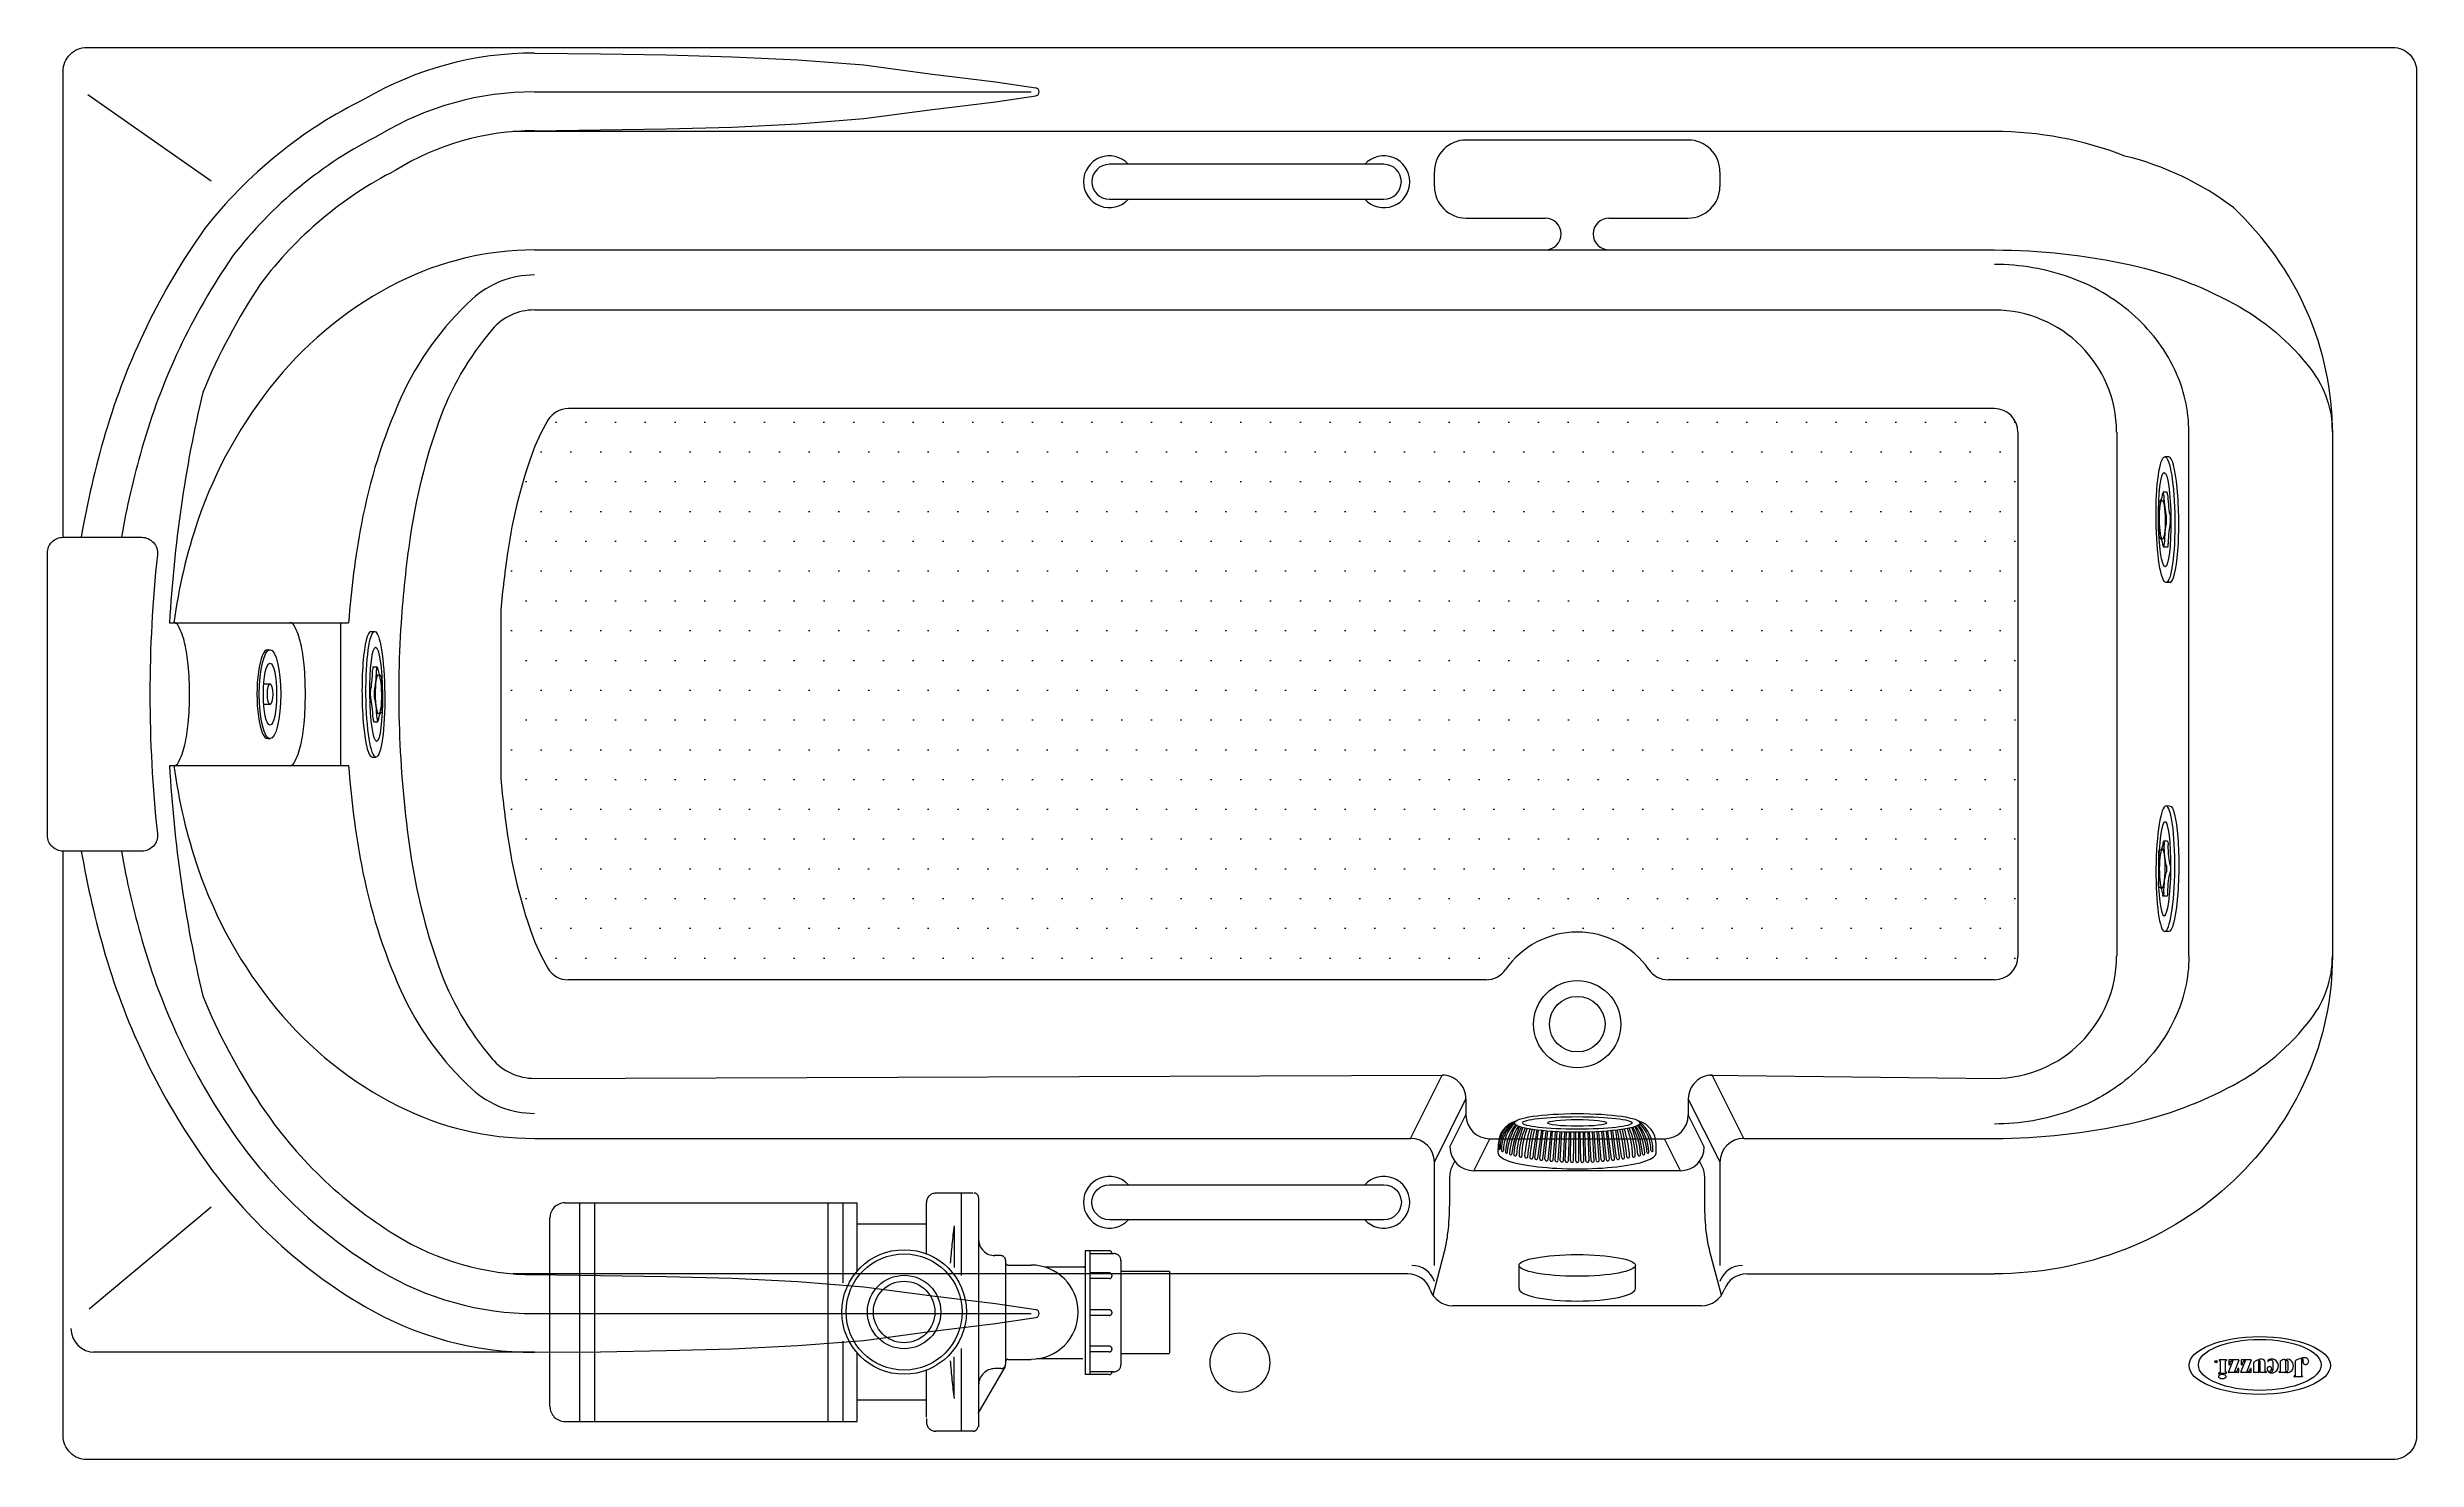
# Model space of a CAD drawing. Header units: millimetres. Extents: x -1255.9 to -1254.39, y 2261.4 to 2262.3.
import ezdxf
from ezdxf.enums import TextEntityAlignment as Align

# ---------------------------------------------------------------- set-up
doc = ezdxf.new("R2010")
doc.units = ezdxf.units.MM
doc.header["$LTSCALE"] = 10
doc.linetypes.add('HIDDEN', pattern=[0.375, 0.25, -0.125])
for name, color, linetype in [('CONTOR05', 7, 'Continuous'), ('jacuzzi', 1, 'Continuous'), ('LCOTA02', 1, 'Continuous')]:
    doc.layers.add(name, color=color, linetype=linetype)
doc.styles.add('ROMANS', font='romans', dxfattribs={"height": 4})

# ---------------------------------------------------------------- blocks, each defined once
blk = doc.blocks.new('A$C1E5B20B9')
at = {"layer": 'LCOTA02'}
for p, q in [((12, 80), (17, 80)), ((14.6, 57.5), (19.6, 57.5)), ((14.6, 22.5), (20, 22.5)), ((12, 0), (17, 0))]:
    blk.add_line(p, q, dxfattribs=at)
for centre, major_axis, start_param, end_param in [((12, 40), (0, 40), 0, 3.141593), ((8.2, 59), (0, 19), 3.648269, 4.519872), ((14.6, 54.8), (0, 2.68), 6.283185, 7.661464), ((13.2, 59), (0, 19), 3.648269, 4.519872), ((19.6, 54.8), (0, 2.68), 5.533225, 7.661464), ((24, 70.7), (0, 19), 2.391632, 3.263235), ((24.8, 49.2), (0, 2.68), 4.276588, 6.404827), ((30.7, 40), (0, 19), 1.134995, 2.006598), ((11.3, 40), (0, 2.68), 0.506677, 2.634916), ((8.2, 21), (0, 19), 4.904906, 5.776509), ((16.3, 40), (0, 2.68), 0.506677, 2.634916), ((13.2, 21), (0, 19), 4.904906, 5.776509), ((24.8, 30.8), (0, 2.68), 3.019951, 5.14819), ((14.6, 25.2), (0, 2.68), 1.763314, 3.141593), ((19.6, 25.2), (0, 2.68), 1.763314, 3.891553), ((24, 9.3), (0, 19), 6.161543, 7.033146)]:
    blk.add_ellipse(centre, major_axis=major_axis, ratio=0.3, start_param=start_param, end_param=end_param, dxfattribs=at)
for centre, major_axis, ratio in [((17, 40), (0, 40), 0.3), ((18, 40), (0, 30), 0.266667), ((21, 40), (0, 12.5), 0.3)]:
    blk.add_ellipse(centre, major_axis=major_axis, ratio=ratio, dxfattribs=at)
blk = doc.blocks.new('A$C00053991')
at = {"layer": 'CONTOR05', "xscale": 0.5, "zscale": 0.5}
blk.add_blockref('A$C1E5B20B9', (0, 0), dxfattribs=at)
blk = doc.blocks.new('A$C691B2982')
at = {"layer": 'CONTOR05', "xscale": 0.1, "yscale": 0.1, "zscale": 0.1}
blk.add_blockref('A$C00053991', (0, 0), dxfattribs=at)
blk = doc.blocks.new('A$C159910E5')
at = {"layer": 'CONTOR05', "rotation": 270}
blk.add_blockref('A$C691B2982', (0, 1.45), dxfattribs=at)
blk = doc.blocks.new('A$C3BF32979')
at = {"layer": 'CONTOR05', "rotation": 314.9999999999977}
blk.add_blockref('A$C159910E5', (-0.4, 5.26), dxfattribs=at)
blk = doc.blocks.new('*E9')
at = {"layer": 'CONTOR05', "rotation": 135.5818886525813}
blk.add_blockref('A$C3BF32979', (4.89, 4.04), dxfattribs=at)
blk = doc.blocks.new('A$C37FA7AEC')
at = {"layer": 'LCOTA02'}
for p, q in [((1.01, 4.71), (1.23, 4.71)), ((1.23, 2.9), (0.63, 2.9)), ((1.23, 1.81), (0.63, 1.81)), ((1.01, 0), (1.23, 0))]:
    blk.add_line(p, q, dxfattribs=at)
for centre, major_axis, ratio, start_param, end_param in [((1.01, 2.36), (0, 2.36), 0.431953, 6.283185, 9.424778), ((1.23, 2.36), (0, -0.544), 0.461888, -3.141592653589793, 3.141592653589793)]:
    blk.add_ellipse(centre, major_axis=major_axis, ratio=ratio, start_param=start_param, end_param=end_param, dxfattribs=at)
for major_axis, ratio in [((0, 2.36), 0.431953), ((0, 1.65), 0.381644)]:
    blk.add_ellipse((1.23, 2.36), major_axis=major_axis, ratio=ratio, dxfattribs=at)
blk = doc.blocks.new('A$C71D54D85')
at = {"color": 1}
for p, q in [((78.3, 110.3), (78.3, 111.4)), ((79.1, 112.2), (100.7, 112.2)), ((79.9, 109.5), (79.1, 109.5)), ((80.7, 64), (80.7, 108.7)), ((100.7, 109.5), (98, 109.5)), ((98, 109.5), (98, 67.5)), ((101.6, 111.4), (101.6, 110.3)), ((126.3, 99.5), (126.3, 99.8)), ((127.1, 100.6), (143, 100.6)), ((143, 97.9), (140.8, 97.9)), ((143.8, 99.8), (143.8, 98.7)), ((160.9, 70.1), (160.9, 93.1)), ((175.5, 66.7), (175.5, 69.5)), ((180.2, 98.4), (180.2, 100.2)), ((180.6, 100.6), (196.5, 100.6)), ((180.6, 98), (182.5, 98)), ((182.9, 97.6), (182.9, 72.5)), ((202, 100.6), (214.9, 100.6)), ((221.7, 65.9), (234, 97.9)), ((221.8, 100.4), (221.8, 89.5)), ((222.2, 100.8), (250.8, 100.8)), ((222.2, 89.1), (223.7, 89.1)), ((238.7, 67.9), (251.2, 100.2)), ((247.7, 79.1), (249.5, 79.1)), ((249.9, 65.4), (249.9, 78.7)), ((256.6, 65.9), (268.9, 97.9)), ((256.7, 100.4), (256.7, 89.5)), ((257.1, 100.8), (285.6, 100.8)), ((257.1, 89.1), (258.6, 89.1)), ((273.6, 67.9), (286, 100.2)), ((282.5, 79.1), (284.3, 79.1)), ((284.8, 65.4), (284.8, 78.7)), ((222.2, 65.2), (249.5, 65.2)), ((257, 65.2), (284.3, 65.2)), ((291, 65.3), (291, 66.2)), ((291.4, 64.9), (310.7, 64.9)), ((311.1, 65.3), (311.1, 66.1))]:
    blk.add_line(p, q, dxfattribs=at)
blk.add_lwpolyline([(126.1, 70.7), (126.1, 93.4, 1), (117.9, 93.4), (117.9, 70.7, 1)], format="xyb", close=True, dxfattribs=at)
for points in [[(196.9, 100.2), (196.9, 68.8, 0.135484), (197, 68.4, 0.597309), (201.5, 68.6, 0.11277), (201.6, 69), (201.6, 100.2)], [(200.1, 64, 0.062974), (213.8, 71.3, 0.257829), (215.3, 74), (215.3, 100.2)], [(306.9, 102.2), (291.6, 102.2, 0.414214), (291.2, 101.8), (291.2, 99.7, 0.414214), (291.6, 99.3), (292.9, 99.3, -0.414214), (293.3, 98.9), (293.3, 68.2)], [(309, 68.1), (309, 99.5, -0.309408), (309.5, 100.2, 0.090701), (313.4, 102.6, 0.365017), (313.4, 103.1), (313, 103.8, 0.451807), (311.8, 104, -0.178007), (306.7, 102.2)]]:
    blk.add_lwpolyline(points, format="xyb", dxfattribs=at)
blk.add_circle((320.5, 70.1), 3.49, dxfattribs=at)
for centre, radius, start, end in [((70, 68.8), 9.29, 122.98031, 234.80885), ((69.4, 69.8), 8.1, 329.38819, 123.2376), ((79.1, 111.4), 0.803, 90, 180), ((79.1, 110.3), 0.803, 180, 270), ((79.9, 108.7), 0.803, 360, 90), ((57.1, 146.7), 89.5, 285.56043, 296.84445), ((97.2, 67.5), 0.803, 298.82315, 360), ((100.7, 111.4), 0.803, 360, 90), ((100.7, 110.3), 0.803, 270, 360), ((125.9, 99.5), 0.401, 231.45531, 0), ((127.1, 99.8), 0.803, 90, 180), ((140.8, 97.1), 0.803, 90, 180), ((143, 99.8), 0.803, 0, 90), ((143, 98.7), 0.803, 270, 0), ((165.1, 82.3), 19.6, 127.13134, 242.26712), ((164.3, 84.3), 17.5, 88.59962, 128.95271), ((169.6, 92.9), 8.64, 150.43729, 179.01242), ((165, 69.7), 4.07, 174.05436, 252.53888), ((166.3, 94.4), 5.08, 97.11199, 147.24263), ((166.1, 77.3), 11.7, 258.5772, 294.21967), ((170.3, 89.8), 6.07, 110.28331, 290.7343), ((164.1, 87.9), 13.9, 29.5272, 87.50186), ((166.2, 95.2), 4.29, 50.78098, 96.34141), ((167.6, 97.3), 1.84, 289.02953, 44.08726), ((166.7, 75.4), 9.65, 295.27036, 324.8584), ((162.5, 82.3), 20.5, 295.00308, 308.90895), ((169.2, 91.3), 7.85, 294.39358, 25.90718), ((175, 69.5), 0.5, 0, 144.8584), ((175, 66.7), 0.5, 309.13116, 0), ((180.6, 100.2), 0.401, 90, 180), ((180.6, 98.4), 0.401, 180, 270), ((182.5, 97.6), 0.401, 0, 90), ((192.3, 72.5), 9.42, 180, 267.92324), ((196.5, 100.2), 0.401, 0, 90), ((202, 100.2), 0.401, 90, 180), ((214.9, 100.2), 0.401, 0, 90), ((222.2, 100.4), 0.401, 90, 180), ((222.2, 89.5), 0.401, 180, 270), ((223.7, 89.5), 0.401, 270, 355.05883), ((235.3, 88.5), 11.3, 130.15733, 175.05883), ((232.5, 91.7), 7.01, 80.33745, 129.00483), ((233.6, 98.1), 0.5, 338.92958, 80.33745), ((239.2, 67.7), 0.5, 158.92958, 274.07432), ((238.4, 77.9), 10.7, 274.07432, 281.22181), ((235.7, 77.8), 11.5, 294.82753, 3.77721), ((247.7, 78.6), 0.5, 90, 183.77721), ((249.5, 78.7), 0.401, 0, 90), ((250.8, 100.4), 0.401, 338.92958, 90), ((257.1, 100.4), 0.401, 90, 180), ((257.1, 89.5), 0.401, 180, 270), ((258.6, 89.5), 0.401, 270, 355.05883), ((270.2, 88.5), 11.3, 130.15733, 175.05883), ((267.3, 91.7), 7.01, 80.33745, 129.00483), ((268.4, 98.1), 0.5, 338.92958, 80.33745), ((274, 67.7), 0.5, 158.92958, 274.07432), ((273.3, 77.9), 10.7, 274.07432, 281.22181), ((270.5, 77.8), 11.5, 294.82753, 3.77721), ((282.5, 78.6), 0.5, 90, 183.77721), ((284.3, 78.7), 0.401, 0, 90), ((285.6, 100.4), 0.401, 338.92958, 90), ((291.4, 66.2), 0.401, 82.17237, 180), ((291.7, 68.2), 1.61, 262.17237, 0), ((310.6, 68.1), 1.61, 180, 273.61115), ((310.7, 66.1), 0.401, 0, 93.61115), ((69.2, 67.7), 8, 234.80885, 260.1754), ((73, 89.8), 30.4, 260.1754, 285.41833), ((78.3, 64.6), 2.66, 297.20293, 316.52893), ((78.3, 64.4), 2.49, 320.21994, 351.14429), ((164.9, 81.4), 18.8, 241.68236, 289.34326), ((193.9, 81.5), 18.5, 264.07358, 289.85013), ((222.2, 65.7), 0.5, 158.92958, 270), ((249.5, 65.7), 0.401, 270, 0), ((257, 65.7), 0.5, 158.92958, 270), ((284.3, 65.7), 0.401, 270, 0), ((291.4, 65.3), 0.401, 180, 270), ((310.7, 65.3), 0.401, 270, 0)]:
    blk.add_arc(centre, radius, start, end, dxfattribs=at)
for centre, major_axis, ratio in [((197.8, 79.2), (-171.8, 0), 0.415223), ((302.5, 111.9), (-10.3, 0), 0.621803)]:
    blk.add_ellipse(centre, major_axis=major_axis, ratio=ratio, dxfattribs=at)
at = {"layer": 'LCOTA02'}
for p, q in [((140, 97.1), (140, 68)), ((127.1, 65.8), (127.1, 63.7))]:
    blk.add_line(p, q, dxfattribs=at)
for centre, radius, start, end in [((122.7, 82), 19.4, 126.3033, 231.48564), ((119.6, 76.9), 13.4, 228.39986, 304.23053), ((119.5, 88.6), 12.3, 59.92306, 132.27609), ((123.5, 96.5), 32.9, 276.28599, 300.08621), ((78, 64.6), 2, 149.38819, 195.77516), ((78.9, 64.9), 2.92, 195.77516, 246.12825), ((78.6, 64), 2, 246.12825, 297.20293)]:
    blk.add_arc(centre, radius, start, end, dxfattribs=at)
blk.add_ellipse((197.8, 80.8), major_axis=(-197.8, 0), ratio=0.408776, dxfattribs=at)
at = {"color": 1, "style": 'ROMANS'}
blk.add_text('R', height=3.5, dxfattribs=at).set_placement((320.5, 70.1), align=Align.MIDDLE_CENTER)

msp = doc.modelspace()

# ---------------------------------------------------------------- hatches: boundary and pattern name
at = {"layer": 'jacuzzi'}
h = msp.add_hatch(dxfattribs=at)
h.set_pattern_fill('DOTS', color=256, scale=0.303614, style=0)
h.set_pattern_definition([(0, (-1258.600911, 2256.344747), (0.00948795, 0.018975904), [0, -0.018975904])])
h.paths.add_polyline_path([(-1255.5664, 2262.0651, 0.264036), (-1255.5794, 2262.0577, 0.0497), (-1255.5899, 2262.0353, 0.048609), (-1255.605, 2261.9742, 0.014977), (-1255.6094, 2261.9368), (-1255.6094, 2261.8295, 0.014977), (-1255.605, 2261.7921, 0.048609), (-1255.5899, 2261.7309, 0.0497), (-1255.5794, 2261.7086, 0.264036), (-1255.5664, 2261.7012), (-1254.9815, 2261.7012, 0.244921), (-1254.9691, 2261.7076, -0.521102), (-1254.8778, 2261.7076, 0.244921), (-1254.8654, 2261.7012), (-1254.6575, 2261.7012, 0.414214), (-1254.6425, 2261.7161), (-1254.6425, 2262.0501, 0.414214), (-1254.6575, 2262.0651)])

# ---------------------------------------------------------------- linework, layer by layer
for p, q in [((-1255.588, 2262.267), (-1255.2714, 2262.267)), ((-1255.794, 2262.2101), (-1255.8727, 2262.2651)), ((-1254.6575, 2262.2417), (-1255.6016, 2262.2417)), ((-1254.9942, 2262.2364), (-1254.8527, 2262.2364)), ((-1255.0144, 2262.2067), (-1255.0144, 2262.2161)), ((-1254.8324, 2262.2067), (-1254.8324, 2262.2161)), ((-1254.9942, 2262.1865), (-1254.9437, 2262.1865)), ((-1254.9032, 2262.1865), (-1254.8527, 2262.1865)), ((-1255.588, 2262.1662), (-1254.6575, 2262.1662)), ((-1255.588, 2262.128), (-1254.6575, 2262.128)), ((-1254.6575, 2262.0651), (-1255.5664, 2262.0651)), ((-1254.6425, 2262.0501), (-1254.6425, 2261.7161)), ((-1254.5796, 2262.0501), (-1254.5796, 2261.7161)), ((-1254.5336, 2261.7161), (-1254.5336, 2262.0501)), ((-1254.4421, 2262.0501), (-1254.4421, 2261.7161)), ((-1255.6094, 2261.9368), (-1255.6094, 2261.8295)), ((-1255.8206, 2261.9287), (-1255.7065, 2261.9287)), ((-1255.7115, 2261.8376), (-1255.7115, 2261.9287)), ((-1255.8206, 2261.8376), (-1255.7065, 2261.8376)), ((-1255.5664, 2261.7012), (-1254.9815, 2261.7012)), ((-1254.8654, 2261.7012), (-1254.6575, 2261.7012)), ((-1255.588, 2261.6383), (-1255.0095, 2261.6404)), ((-1255.0296, 2261.6), (-1255.0095, 2261.6404)), ((-1254.8391, 2261.6403), (-1254.6575, 2261.6383)), ((-1254.8173, 2261.6), (-1254.8374, 2261.6404)), ((-1255.0144, 2261.5848), (-1254.9943, 2261.6253)), ((-1254.9943, 2261.6252), (-1254.9943, 2261.615)), ((-1254.8324, 2261.5848), (-1254.8526, 2261.6253)), ((-1254.8526, 2261.6252), (-1254.8526, 2261.615)), ((-1255.0045, 2261.5946), (-1254.9943, 2261.615)), ((-1254.9504, 2261.5876), (-1254.948, 2261.6052)), ((-1254.9485, 2261.5874), (-1254.946, 2261.605)), ((-1254.9472, 2261.5872), (-1254.9451, 2261.6049)), ((-1254.9453, 2261.5869), (-1254.9431, 2261.6047)), ((-1254.944, 2261.5868), (-1254.9421, 2261.6047)), ((-1254.942, 2261.5866), (-1254.9401, 2261.6045)), ((-1254.9407, 2261.5865), (-1254.9392, 2261.6045)), ((-1254.9388, 2261.5863), (-1254.9372, 2261.6043)), ((-1254.9375, 2261.5862), (-1254.9362, 2261.6043)), ((-1254.9355, 2261.5861), (-1254.9342, 2261.6042)), ((-1254.9342, 2261.586), (-1254.9333, 2261.6042)), ((-1254.9322, 2261.5859), (-1254.9313, 2261.6041)), ((-1254.931, 2261.5858), (-1254.9303, 2261.6041)), ((-1254.929, 2261.5858), (-1254.9283, 2261.604)), ((-1254.9277, 2261.5857), (-1254.9274, 2261.604)), ((-1254.9257, 2261.5857), (-1254.9254, 2261.604)), ((-1254.9244, 2261.5857), (-1254.9244, 2261.604)), ((-1254.9224, 2261.5857), (-1254.9224, 2261.604)), ((-1254.9212, 2261.5857), (-1254.9215, 2261.604)), ((-1254.9192, 2261.5857), (-1254.9195, 2261.604)), ((-1254.9179, 2261.5858), (-1254.9185, 2261.604)), ((-1254.9159, 2261.5858), (-1254.9165, 2261.6041)), ((-1254.9146, 2261.5859), (-1254.9156, 2261.6041)), ((-1254.9126, 2261.586), (-1254.9136, 2261.6042)), ((-1254.9114, 2261.5861), (-1254.9126, 2261.6042)), ((-1254.9094, 2261.5862), (-1254.9106, 2261.6043)), ((-1254.9081, 2261.5863), (-1254.9097, 2261.6043)), ((-1254.9061, 2261.5865), (-1254.9077, 2261.6045)), ((-1254.9048, 2261.5866), (-1254.9067, 2261.6045)), ((-1254.9029, 2261.5868), (-1254.9047, 2261.6047)), ((-1254.9016, 2261.5869), (-1254.9038, 2261.6047)), ((-1254.8997, 2261.5872), (-1254.9018, 2261.6049)), ((-1254.8983, 2261.5874), (-1254.9008, 2261.605)), ((-1254.8964, 2261.5876), (-1254.8988, 2261.6052)), ((-1254.8424, 2261.5946), (-1254.8526, 2261.615)), ((-1255.588, 2261.6), (-1255.0296, 2261.6)), ((-1254.9893, 2261.5794), (-1254.9791, 2261.5998)), ((-1254.9791, 2261.5998), (-1254.8678, 2261.5998)), ((-1254.9737, 2261.5906), (-1254.9736, 2261.5968)), ((-1254.9737, 2261.5906), (-1254.9736, 2261.5968)), ((-1254.8732, 2261.5906), (-1254.8732, 2261.5968)), ((-1254.8576, 2261.5794), (-1254.8678, 2261.5998)), ((-1254.8173, 2261.6), (-1254.6575, 2261.6)), ((-1255.0144, 2261.519), (-1255.0144, 2261.5848)), ((-1255.0047, 2261.5581), (-1255.0047, 2261.5753)), ((-1255.0031, 2261.5821), (-1255.0014, 2261.5855)), ((-1254.8576, 2261.5794), (-1254.9893, 2261.5794)), ((-1254.8437, 2261.5821), (-1254.8454, 2261.5855)), ((-1254.8421, 2261.5581), (-1254.8421, 2261.5753)), ((-1254.8324, 2261.519), (-1254.8324, 2261.5848)), ((-1255.794, 2261.5561), (-1255.8717, 2261.4911)), ((-1255.0153, 2261.5001), (-1255.008, 2261.528)), ((-1254.8315, 2261.5001), (-1254.8388, 2261.528)), ((-1255.0314, 2261.5137), (-1255.6016, 2261.5137)), ((-1254.9606, 2261.5191), (-1254.9606, 2261.5043)), ((-1254.8863, 2261.5043), (-1254.8863, 2261.5191)), ((-1254.8154, 2261.5137), (-1254.6575, 2261.5137)), ((-1255.588, 2261.4884), (-1255.2714, 2261.4884)), ((-1254.8441, 2261.4934), (-1255.0028, 2261.4934)), ((-1255.588, 2261.4637), (-1255.8692, 2261.4637))]:
    msp.add_line(p, q, dxfattribs=at)
at = {"layer": 'jacuzzi', "linetype": 'HIDDEN'}
for p, q in [((-1255.5686, 2261.5589), (-1255.3823, 2261.5589)), ((-1255.5591, 2261.4196), (-1255.5591, 2261.5589)), ((-1255.5496, 2261.4196), (-1255.5496, 2261.5589)), ((-1255.4009, 2261.4196), (-1255.4009, 2261.5589)), ((-1255.3913, 2261.508), (-1255.3913, 2261.5589)), ((-1255.3823, 2261.5154), (-1255.3823, 2261.5589)), ((-1255.3823, 2261.5453), (-1255.3823, 2261.5589)), ((-1255.3382, 2261.557), (-1255.3382, 2261.5591)), ((-1255.3382, 2261.557), (-1255.3382, 2261.5591)), ((-1255.3154, 2261.5651), (-1255.3322, 2261.5651)), ((-1255.3154, 2261.5651), (-1255.3322, 2261.5651)), ((-1255.3083, 2261.5651), (-1255.3168, 2261.5651)), ((-1255.316, 2261.5651), (-1255.316, 2261.5127)), ((-1255.305, 2261.5623), (-1255.305, 2261.4163)), ((-1255.5782, 2261.4292), (-1255.5782, 2261.5494)), ((-1255.3382, 2261.5453), (-1255.3823, 2261.5453)), ((-1255.3205, 2261.5434), (-1255.3205, 2261.5178)), ((-1255.2371, 2261.5284), (-1255.2371, 2261.4495)), ((-1255.2341, 2261.5284), (-1255.2341, 2261.4495)), ((-1255.2906, 2261.5253), (-1255.295, 2261.5253)), ((-1255.2877, 2261.5224), (-1255.2877, 2261.4562)), ((-1255.2863, 2261.5193), (-1255.2715, 2261.5193)), ((-1255.2386, 2261.5179), (-1255.2623, 2261.5179)), ((-1255.2378, 2261.518), (-1255.2383, 2261.518)), ((-1255.2341, 2261.5266), (-1255.2187, 2261.5266)), ((-1255.2142, 2261.5222), (-1255.2142, 2261.4559)), ((-1255.2142, 2261.5221), (-1255.2142, 2261.4558)), ((-1255.1832, 2261.5152), (-1255.2142, 2261.5152)), ((-1255.1832, 2261.5152), (-1255.2142, 2261.5152)), ((-1255.1832, 2261.5152), (-1255.1832, 2261.4633)), ((-1255.1832, 2261.5152), (-1255.1832, 2261.467)), ((-1255.3913, 2261.4196), (-1255.3913, 2261.4707)), ((-1255.1832, 2261.4707), (-1255.1832, 2261.467)), ((-1255.1832, 2261.467), (-1255.1832, 2261.4633)), ((-1255.3823, 2261.4196), (-1255.3823, 2261.4633)), ((-1255.3823, 2261.4217), (-1255.3823, 2261.4574)), ((-1255.3823, 2261.4196), (-1255.3823, 2261.4574)), ((-1255.3823, 2261.4217), (-1255.3823, 2261.4574)), ((-1255.3205, 2261.4354), (-1255.3205, 2261.4609)), ((-1255.316, 2261.4661), (-1255.316, 2261.4134)), ((-1255.2881, 2261.4547), (-1255.3054, 2261.4248)), ((-1255.2906, 2261.4533), (-1255.2945, 2261.4533)), ((-1255.2863, 2261.4592), (-1255.2715, 2261.4592)), ((-1255.2386, 2261.4595), (-1255.2678, 2261.4595)), ((-1255.1832, 2261.4628), (-1255.2142, 2261.4628)), ((-1255.2199, 2261.4513), (-1255.2341, 2261.4513)), ((-1255.2199, 2261.4514), (-1255.2187, 2261.4514)), ((-1255.2199, 2261.4513), (-1255.2187, 2261.4513)), ((-1255.3823, 2261.4334), (-1255.3382, 2261.4334)), ((-1255.3382, 2261.4216), (-1255.3382, 2261.4194)), ((-1255.3382, 2261.4216), (-1255.3382, 2261.4194)), ((-1255.5686, 2261.4196), (-1255.3823, 2261.4196)), ((-1255.3083, 2261.4134), (-1255.3324, 2261.4134))]:
    msp.add_line(p, q, dxfattribs=at)
at = {"layer": 'jacuzzi', "color": 3}
msp.add_lwpolyline([(-1255.8884, 2261.9831), (-1255.8884, 2262.2801, -0.414214), (-1255.8733, 2262.2953), (-1254.4036, 2262.2953, -0.414214), (-1254.3884, 2262.2801), (-1254.3884, 2261.4105, -0.414214), (-1254.4036, 2261.3953), (-1255.8733, 2261.3953, -0.414214), (-1255.8884, 2261.4105), (-1255.8884, 2261.7831)], format="xyb", dxfattribs=at)
at = {"layer": 'jacuzzi'}
for points in [[(-1255.588, 2262.2917, 0.132972), (-1255.6961, 2262.2625, 0.112479), (-1255.7983, 2262.1797, 0.082957), (-1255.8615, 2262.0493, 0.028835), (-1255.8769, 2261.9831, 0.028835)], [(-1255.588, 2262.267, 0.136109), (-1255.6864, 2262.2397, 0.113246), (-1255.7804, 2262.1622, 0.081526), (-1255.8382, 2262.0398, 0.025524), (-1255.8513, 2261.9831, 0.025524)], [(-1255.588, 2262.2422, 0.139831), (-1255.6767, 2262.2169, 0.114061), (-1255.7625, 2262.1447, 0.049631), (-1255.7994, 2262.0754)], [(-1254.4421, 2262.0501, 0.104164), (-1254.4583, 2262.127, 0.100663), (-1254.5052, 2262.1932, 0.102638), (-1254.5744, 2262.2261, 0.093069), (-1254.6575, 2262.2417)], [(-1255.588, 2262.1662, 0.117203), (-1255.6747, 2262.1456, 0.104375), (-1255.7526, 2262.0833, 0.090214), (-1255.8025, 2261.9938, 0.048846), (-1255.8178, 2261.9287)], [(-1254.6575, 2262.1662, -0.054985), (-1254.5707, 2262.1567, -0.068797), (-1254.5052, 2262.1322, -0.105698), (-1254.4557, 2262.0901, -0.165254), (-1254.4421, 2262.0501)], [(-1255.588, 2262.1503, 0.188149), (-1255.6278, 2262.1348, 0.101334), (-1255.6731, 2262.072, 0.059725), (-1255.6983, 2261.9916, 0.026837), (-1255.7065, 2261.9287)], [(-1254.5336, 2262.0501, 0.11231), (-1254.5427, 2262.0902, 0.103182), (-1254.5699, 2262.1257, 0.092447), (-1254.6093, 2262.1487, 0.086066), (-1254.6575, 2262.157)], [(-1255.588, 2262.128, 0.219593), (-1255.615, 2262.1155, 0.0919), (-1255.6492, 2262.0562, 0.048609), (-1255.6672, 2261.9833, 0.019856), (-1255.673, 2261.9287)], [(-1255.5794, 2262.0577, 0.0497), (-1255.5899, 2262.0353, 0.048609), (-1255.605, 2261.9742, 0.014977), (-1255.6094, 2261.9368)], [(-1255.8179, 2261.8376, 0.276936), (-1255.8151, 2261.8393, 0.068261), (-1255.8108, 2261.8509, 0.031566), (-1255.8087, 2261.8644, 0.022827), (-1255.8078, 2261.8831, 0.022827), (-1255.8087, 2261.9019, 0.031566), (-1255.8108, 2261.9153, 0.068261), (-1255.8151, 2261.927, 0.276936), (-1255.8179, 2261.9287)], [(-1255.744, 2261.8376, 0.276936), (-1255.7412, 2261.8393, 0.068261), (-1255.7369, 2261.8509, 0.031566), (-1255.7348, 2261.8644, 0.022827), (-1255.734, 2261.8831, 0.022827), (-1255.7348, 2261.9019, 0.031566), (-1255.7369, 2261.9153, 0.068261), (-1255.7412, 2261.927, 0.276936), (-1255.744, 2261.9287)], [(-1255.673, 2261.9287, 0.052843), (-1255.6672, 2261.783, 0.048609), (-1255.6492, 2261.71, 0.0919), (-1255.615, 2261.6508, 0.219593), (-1255.588, 2261.6383)], [(-1255.8178, 2261.8376, 0.048846), (-1255.8025, 2261.7724, 0.090214), (-1255.7526, 2261.6829, 0.104375), (-1255.6747, 2261.6206, 0.117203), (-1255.588, 2261.6)], [(-1255.7065, 2261.8376, 0.026837), (-1255.6983, 2261.7746, 0.059725), (-1255.6731, 2261.6942, 0.101334), (-1255.6278, 2261.6315, 0.188149), (-1255.588, 2261.616)], [(-1255.6094, 2261.8295, 0.014977), (-1255.605, 2261.7921, 0.048609), (-1255.5899, 2261.7309, 0.0497), (-1255.5794, 2261.7086)], [(-1255.8768, 2261.7831, 0.028781), (-1255.8615, 2261.717, 0.082957), (-1255.7983, 2261.5865, 0.106733), (-1255.6961, 2261.4929, 0.132972), (-1255.588, 2261.4637)], [(-1255.8513, 2261.7831, 0.025468), (-1255.8382, 2261.7265, 0.081526), (-1255.7804, 2261.604, 0.106953), (-1255.6864, 2261.5157, 0.136109), (-1255.588, 2261.4884)], [(-1254.5336, 2261.7161, -0.11231), (-1254.5427, 2261.676, -0.103182), (-1254.5699, 2261.6405, -0.092447), (-1254.6093, 2261.6176, -0.086066), (-1254.6575, 2261.6092)], [(-1254.6575, 2261.6, 0.054985), (-1254.5707, 2261.6096, 0.068797), (-1254.5052, 2261.634, 0.105698), (-1254.4557, 2261.6762, 0.165254), (-1254.4421, 2261.7161)], [(-1254.4421, 2261.7161, -0.104164), (-1254.4583, 2261.6393, -0.100663), (-1254.5052, 2261.573, -0.096077), (-1254.5744, 2261.5293, -0.093069), (-1254.6575, 2261.5137)], [(-1255.7994, 2261.6908, 0.049631), (-1255.7625, 2261.6215, 0.107116), (-1255.6767, 2261.5385, 0.139831), (-1255.588, 2261.5132)], [(-1255.008, 2261.528, 0.035415), (-1255.0058, 2261.5399, 0.02868), (-1255.0047, 2261.5581)], [(-1254.8388, 2261.528, -0.035415), (-1254.8411, 2261.5399, -0.02868), (-1254.8421, 2261.5581)]]:
    msp.add_lwpolyline(points, format="xyb", dxfattribs=at)
for points in [[(-1255.588, 2262.2917), (-1255.546, 2262.2913), (-1255.504, 2262.2906), (-1255.4621, 2262.2894), (-1255.4201, 2262.2874), (-1255.3781, 2262.2841), (-1255.3361, 2262.2784), (-1255.2941, 2262.2734), (-1255.2685, 2262.2695)], [(-1255.588, 2262.2422), (-1255.546, 2262.2427), (-1255.504, 2262.2434), (-1255.4621, 2262.2445), (-1255.4201, 2262.2465), (-1255.3781, 2262.2499), (-1255.3361, 2262.2555), (-1255.2941, 2262.2606), (-1255.2685, 2262.2645)], [(-1255.588, 2261.5132), (-1255.546, 2261.5127), (-1255.504, 2261.512), (-1255.4621, 2261.5109), (-1255.4201, 2261.5089), (-1255.3781, 2261.5055), (-1255.3361, 2261.4999), (-1255.2941, 2261.4948), (-1255.2685, 2261.4909)], [(-1255.588, 2261.4637), (-1255.546, 2261.4641), (-1255.504, 2261.4648), (-1255.4621, 2261.466), (-1255.4201, 2261.468), (-1255.3781, 2261.4713), (-1255.3361, 2261.477), (-1255.2941, 2261.482), (-1255.2685, 2261.4859)]]:
    msp.add_lwpolyline(points, dxfattribs=at)
for points in [[(-1255.2216, 2262.1986), (-1255.0466, 2262.1986, 1), (-1255.0466, 2262.2208), (-1255.2216, 2262.2208, 1)], [(-1255.2216, 2261.5704), (-1255.0466, 2261.5704, -1), (-1255.0466, 2261.5482), (-1255.2216, 2261.5482, -1)]]:
    msp.add_lwpolyline(points, format="xyb", close=True, dxfattribs=at)
at = {"layer": 'jacuzzi', "color": 3}
msp.add_lwpolyline([(-1255.8884, 2261.7831, -0.414214), (-1255.8984, 2261.7931), (-1255.8984, 2261.9731, -0.414214), (-1255.8884, 2261.9831), (-1255.8383, 2261.9831, -0.446078), (-1255.8283, 2261.972, 0.053829), (-1255.8283, 2261.7941, -0.446078), (-1255.8383, 2261.7831)], format="xyb", close=True, dxfattribs=at)
at = {"layer": 'jacuzzi', "linetype": 'HIDDEN'}
for points in [[(-1255.3382, 2261.5264), (-1255.3382, 2261.5503), (-1255.3382, 2261.557)], [(-1255.3382, 2261.5453), (-1255.3382, 2261.5503), (-1255.3382, 2261.557)], [(-1255.2217, 2261.5284), (-1255.2371, 2261.5284)], [(-1255.2217, 2261.5143), (-1255.2341, 2261.5143)], [(-1255.2217, 2261.5107), (-1255.2341, 2261.5107)], [(-1255.2217, 2261.4908), (-1255.2341, 2261.4908)], [(-1255.2217, 2261.4872), (-1255.2341, 2261.4872)], [(-1255.2217, 2261.4676), (-1255.2341, 2261.4676)], [(-1255.3382, 2261.4223), (-1255.3382, 2261.4523)], [(-1255.2217, 2261.464), (-1255.2341, 2261.464)], [(-1255.2217, 2261.4495), (-1255.2371, 2261.4495)]]:
    msp.add_lwpolyline(points, dxfattribs=at)
at = {"layer": 'jacuzzi'}
for centre, radius in [((-1254.9234, 2261.6728), 0.0278), ((-1254.9234, 2261.6728), 0.0177), ((-1255.1384, 2261.4571), 0.019)]:
    msp.add_circle(centre, radius, dxfattribs=at)
at = {"layer": 'jacuzzi', "linetype": 'HIDDEN'}
for radius in [0.0397, 0.037, 0.0234, 0.0196]:
    msp.add_circle((-1255.3524, 2261.4894), radius, dxfattribs=at)
at = {"layer": 'jacuzzi'}
for centre, radius, start, end in [((-1255.2689, 2262.267), 0.00253, 278.677, 81.323), ((-1255.2216, 2262.2097), 0.0165, 42.1909, 317.8091), ((-1255.0466, 2262.2097), 0.0165, 222.1909, 137.8091), ((-1254.9942, 2262.2161), 0.0202, 90, 180), ((-1254.8527, 2262.2161), 0.0202, 0, 90), ((-1254.9942, 2262.2067), 0.0202, 180, 270), ((-1254.8527, 2262.2067), 0.0202, 270, 0), ((-1254.9437, 2262.1764), 0.0101, 270, 90), ((-1254.9032, 2262.1764), 0.0101, 90, 270), ((-1254.6575, 2262.0501), 0.0778, 0, 90), ((-1254.986, 2261.8831), 0.8358, 166.6991, 176.8764), ((-1255.5664, 2262.0499), 0.0152, 90, 149.1625), ((-1254.6575, 2262.0501), 0.015, 0, 90), ((-1254.986, 2261.8831), 0.8358, 183.1236, 193.3009), ((-1254.9234, 2261.6758), 0.0557, 34.9518, 145.0482), ((-1255.5664, 2261.7163), 0.0152, 210.8375, 270), ((-1254.6575, 2261.7161), 0.0778, 270, 0), ((-1254.6575, 2261.7161), 0.015, 270, 0), ((-1254.9815, 2261.7163), 0.0152, 270, 325.0482), ((-1254.8654, 2261.7163), 0.0152, 214.9518, 270), ((-1255.0095, 2261.6252), 0.0152, 0, 90.2013), ((-1254.8374, 2261.6252), 0.0152, 89.7987, 180), ((-1254.9791, 2261.615), 0.0152, 180, 270), ((-1254.9586, 2261.5966), 0.015, 105.4909, 179.5), ((-1254.9569, 2261.5955), 0.0165, 113.122, 187.4137), ((-1254.9544, 2261.5946), 0.0181, 119.4273, 183.9522), ((-1254.9499, 2261.5932), 0.0218, 127.8314, 181.6456), ((-1254.9462, 2261.5924), 0.0243, 134.3309, 180.2321), ((-1254.9403, 2261.5906), 0.0288, 140.6805, 178.3252), ((-1254.9348, 2261.5894), 0.0332, 145.1075, 176.9796), ((-1254.9296, 2261.5879), 0.0371, 147.5492, 176.0418), ((-1254.918, 2261.5863), 0.0472, 153.2328, 175.4084), ((-1254.9212, 2261.5874), 0.0427, 152.3198, 176.6528), ((-1254.9041, 2261.5857), 0.0581, 158.528, 176.0922), ((-1254.9164, 2261.5888), 0.044, 156.1373, 179.444), ((-1254.9113, 2261.5888), 0.0474, 158.2863, 179.644), ((-1254.8826, 2261.5833), 0.0745, 162.2851, 175.8848), ((-1254.8446, 2261.5804), 0.1107, 166.75, 175.9055), ((-1254.8089, 2261.5726), 0.1456, 166.9086, 173.8716), ((-1254.4953, 2261.5271), 0.4605, 170.2208, 172.4284), ((-1255.3515, 2261.5271), 0.4605, 7.5716, 9.7791), ((-1255.038, 2261.5726), 0.1456, 6.1284, 13.0908), ((-1255.0023, 2261.5804), 0.1107, 4.0945, 13.2492), ((-1254.9643, 2261.5833), 0.0745, 4.1152, 17.7136), ((-1254.9355, 2261.5888), 0.0474, 0.356, 21.7114), ((-1254.9305, 2261.5888), 0.044, 0.556, 23.8599), ((-1254.9427, 2261.5857), 0.0581, 3.9078, 21.4695), ((-1254.9257, 2261.5874), 0.0427, 3.3472, 27.6765), ((-1254.9288, 2261.5863), 0.0472, 4.5916, 26.7633), ((-1254.9173, 2261.5879), 0.0371, 3.9582, 32.4452), ((-1254.9121, 2261.5894), 0.0332, 3.0204, 34.8844), ((-1254.8882, 2261.5966), 0.015, 0.5, 74.4472), ((-1254.9066, 2261.5906), 0.0288, 1.6748, 39.1263), ((-1254.897, 2261.5932), 0.0218, 358.3544, 52.1082), ((-1254.9007, 2261.5924), 0.0243, 359.7679, 45.0739), ((-1254.8678, 2261.615), 0.0152, 270, 0), ((-1255.0296, 2261.5848), 0.0152, 0, 90), ((-1254.9893, 2261.5946), 0.0152, 180, 270), ((-1254.9729, 2261.5934), 0.000437, 185.1947, 359.2796), ((-1254.9711, 2261.5923), 0.000615, 158.3204, 352.6804), ((-1254.9685, 2261.5912), 0.000615, 158.3204, 352.6804), ((-1254.9658, 2261.5903), 0.000777, 163.1915, 347.3605), ((-1254.9629, 2261.5897), 0.000853, 167.1949, 0.3983), ((-1254.9595, 2261.5889), 0.000886, 160.0987, 10.7386), ((-1254.9559, 2261.5885), 0.000957, 166.4345, 352.6285), ((-1254.9527, 2261.5879), 0.000962, 167.9164, 353.337), ((-1254.9495, 2261.5875), 0.000966, 169.3777, 354.0441), ((-1254.8974, 2261.5875), 0.000966, 185.9559, 10.6223), ((-1254.8941, 2261.5879), 0.000962, 186.663, 12.0836), ((-1254.8909, 2261.5885), 0.000957, 187.3715, 13.5655), ((-1254.8873, 2261.5889), 0.000886, 169.2614, 19.9013), ((-1254.8839, 2261.5897), 0.000853, 179.6017, 12.8051), ((-1254.8811, 2261.5903), 0.000777, 192.6395, 16.8085), ((-1254.8783, 2261.5912), 0.000615, 187.3196, 21.6796), ((-1254.8757, 2261.5923), 0.000615, 187.3196, 21.6796), ((-1254.8576, 2261.5946), 0.0152, 270, 0), ((-1254.8173, 2261.5848), 0.0152, 90, 180), ((-1255.2216, 2261.5593), 0.0165, 42.1909, 317.8091), ((-1255.0466, 2261.5593), 0.0165, 222.1909, 137.8091), ((-1254.9896, 2261.5753), 0.0152, 153.4979, 180), ((-1254.9463, 2261.587), 0.000971, 170.818, 354.7502), ((-1254.943, 2261.5867), 0.000976, 172.2368, 355.4561), ((-1254.9398, 2261.5864), 0.00098, 173.6339, 356.1623), ((-1254.9365, 2261.5861), 0.000985, 175.009, 356.8693), ((-1254.9332, 2261.5859), 0.00099, 176.3618, 357.5776), ((-1254.93, 2261.5858), 0.000995, 177.6922, 358.2877), ((-1254.9267, 2261.5857), 0.001, 179, 359), ((-1254.9234, 2261.5857), 0.001, 180, 0), ((-1254.9202, 2261.5857), 0.001, 181, 1), ((-1254.9169, 2261.5858), 0.000995, 181.7123, 2.3078), ((-1254.9136, 2261.5859), 0.00099, 182.4224, 3.6382), ((-1254.9104, 2261.5861), 0.000985, 183.1307, 4.991), ((-1254.9071, 2261.5864), 0.00098, 183.8377, 6.3661), ((-1254.9039, 2261.5867), 0.000976, 184.5439, 7.7632), ((-1254.9006, 2261.587), 0.000971, 185.2498, 9.182), ((-1254.8573, 2261.5753), 0.0152, 0, 26.5021), ((-1255.0314, 2261.4985), 0.0152, 19.2482, 90), ((-1255.0288, 2261.5039), 0.0152, 19.2482, 90), ((-1254.8181, 2261.5039), 0.0152, 90, 160.7518), ((-1254.8154, 2261.4985), 0.0152, 90, 160.7518), ((-1255.0028, 2261.5086), 0.0152, 199.2482, 270), ((-1254.8441, 2261.5086), 0.0152, 270, 340.7518), ((-1255.2689, 2261.4884), 0.00253, 278.677, 81.323), ((-1255.8682, 2261.4789), 0.0152, 180, 270)]:
    msp.add_arc(centre, radius, start, end, dxfattribs=at)
at = {"layer": 'jacuzzi', "linetype": 'HIDDEN'}
for centre, radius, start, end in [((-1255.5686, 2261.5494), 0.00954, 90, 180), ((-1255.3322, 2261.5591), 0.00601, 90, 180), ((-1255.3322, 2261.5591), 0.00601, 90, 180), ((-1255.3078, 2261.5623), 0.00286, 0, 90), ((-1254.9063, 2261.4889), 0.4179, 172.3703, 175.6636), ((-1255.2945, 2261.5357), 0.0104, 180, 270), ((-1255.2217, 2261.5266), 0.0018, 0, 90), ((-1255.2906, 2261.5224), 0.00286, 0, 90), ((-1255.2863, 2261.5208), 0.00145, 180, 270), ((-1255.2715, 2261.4893), 0.03, 270, 90), ((-1255.2378, 2261.5187), 0.000743, 270, 345.1417), ((-1255.2217, 2261.5125), 0.0018, 270, 90), ((-1255.2187, 2261.5221), 0.0045, 0, 90), ((-1255.2217, 2261.489), 0.0018, 270, 90), ((-1255.2217, 2261.4658), 0.0018, 270, 90), ((-1254.9063, 2261.4898), 0.4179, 184.3364, 187.6297), ((-1255.2945, 2261.4429), 0.0104, 90, 180), ((-1255.2906, 2261.4562), 0.00286, 270, 0), ((-1255.2863, 2261.4578), 0.00145, 90, 180), ((-1255.2187, 2261.4558), 0.0045, 270, 0), ((-1255.2217, 2261.4513), 0.0018, 270, 0), ((-1255.5686, 2261.4292), 0.00954, 180, 270), ((-1255.3322, 2261.4194), 0.00601, 180, 270), ((-1255.3322, 2261.4194), 0.00601, 180, 270), ((-1255.3083, 2261.4163), 0.00286, 270, 0)]:
    msp.add_arc(centre, radius, start, end, dxfattribs=at)
at = {"layer": 'jacuzzi'}
for centre, major_axis, ratio in [((-1254.9234, 2261.6099), (-0.04, 0), 0.1484), ((-1254.9234, 2261.6099), (-0.0349, 0), 0.114375), ((-1254.9234, 2261.6099), (-0.0189, 0), 0.112344), ((-1254.9234, 2261.5191), (-0.0371, 0), 0.186255)]:
    msp.add_ellipse(centre, major_axis=major_axis, ratio=ratio, dxfattribs=at)
for centre, major_axis, ratio, start_param, end_param in [((-1254.9234, 2261.5906), (-0.0503, 0), 0.198307, 6.281174, 9.428239), ((-1254.9234, 2261.5043), (0.0371, 0), 0.213184, 3.141593, 6.283185)]:
    msp.add_ellipse(centre, major_axis=major_axis, ratio=ratio, start_param=start_param, end_param=end_param, dxfattribs=at)

# ---------------------------------------------------------------- block references
for name, p, xscale, yscale, zscale, rotation in [('A$C159910E5', (-1254.5549, 2262.0343), 0.01000000000013958, 0.01000000000007787, 0.01000000000006687, 270.5818886523826), ('A$C159910E5', (-1255.683, 2261.8431), 0.01000000000013958, 0.01000000000007787, 0.01000000000006687, 90.58188865238256), ('A$C37FA7AEC', (-1255.7648, 2261.8548), 0.006720000000063919, 0.01200000000017099, 0.006719999999999931, 359.9999999999999), ('A$C71D54D85', (-1254.4434, 2261.4737), 0.0002275911388096574, 0.0002275911388096574, 0.0002275911387853663, 180)]:
    msp.add_blockref(name, p, dxfattribs=dict(at, xscale=xscale, yscale=yscale, zscale=zscale, rotation=rotation))
at = {"layer": 'jacuzzi', "xscale": -0.009999999999990905, "yscale": 0.01000000000021828, "zscale": 0.009999999999999898}
msp.add_blockref('*E9', (-1254.54, 2261.7319), dxfattribs=at)

doc.saveas('drawing.dxf')
